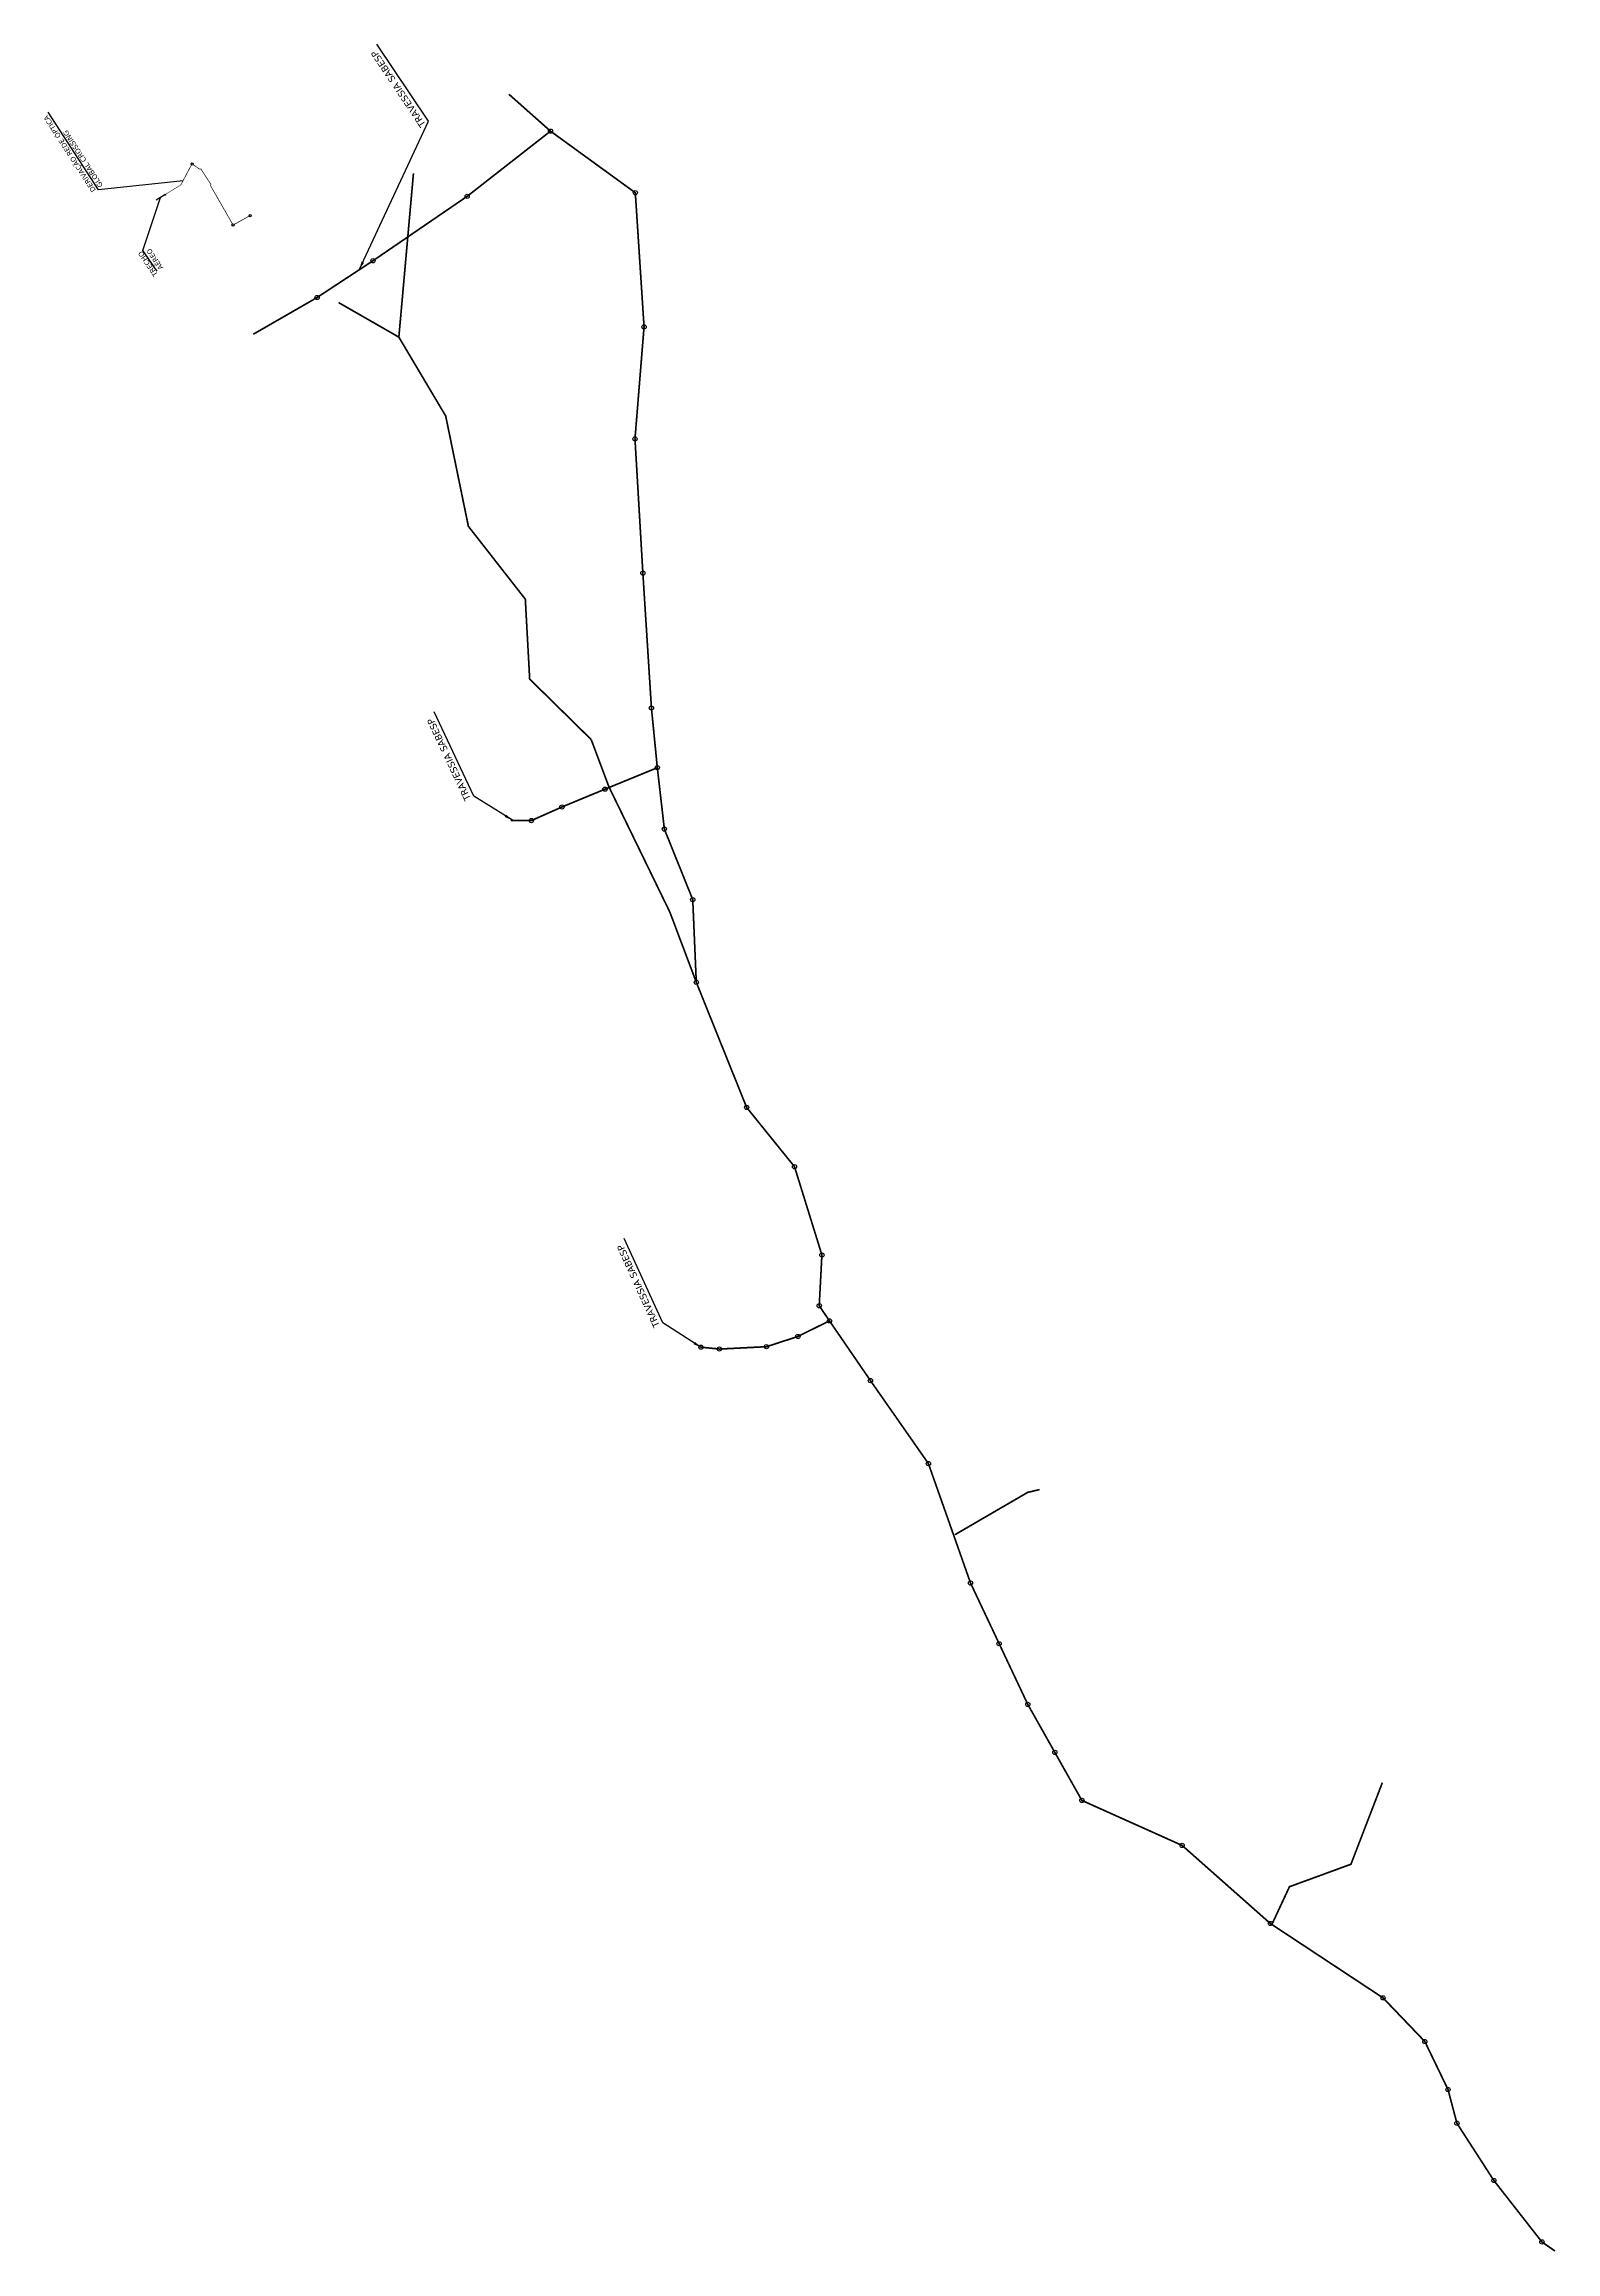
# Model space of a CAD drawing. Header units: metres. Extents: x 288740 to 329917, y 7396742 to 7465143.
# Drawn here: x 322074 to 322974, y 7401295 to 7402610 of the extents above; entities that cross this region are included whole.
import ezdxf

# ---------------------------------------------------------------- set-up
doc = ezdxf.new("R2010")
doc.units = ezdxf.units.M
doc.header["$LTSCALE"] = 10
for name, color, linetype in [('DUTO_CABO ÓPTICO', 31, 'Continuous'), ('DUTO_CABO ÓPTICO_TEXTOS', 2, 'Continuous'), ('DUTOS_SABESP', 151, 'Continuous'), ('DUTOS_SABESP_TEXTOS', 2, 'Continuous')]:
    doc.layers.add(name, color=color, linetype=linetype)
doc.styles.get("Standard").update_dxf_attribs({"font": 'arial.ttf'})
doc.dimstyles.new('ISO-25', dxfattribs={"dimtxt": 2.5, "dimasz": 2.5, "dimexe": 1.25, "dimexo": 0.625, "dimtad": 1, "dimtxsty": 'Standard', "dimcen": 2.5, "dimadec": 0, "dimazin": 0, "dimtfac": 1, "dimtmove": 0, "dimatfit": 3, "dimfxl": 1, "dimarcsym": 0})

msp = doc.modelspace()

# ---------------------------------------------------------------- texts
at = {"layer": 'DUTO_CABO ÓPTICO_TEXTOS', "color": 2, "char_height": 3}
for s, insert, width, attachment_point, rotation in [('\\A1;{\\fVerdana|b0|i0|c0|p34;DERIVAÇÃO REDE ÓPTICA GLOBAL CROSSING}', (322102.4, 7402521.8, 641.6), 56.622, 1, 122.8776), ('\\A1;{\\fVerdana|b0|i0|c0|p34;TRECHO \\PAÉREO}', (322134.5, 7402478.6, 641.6), 7.042, 2, 123.9378)]:
    msp.add_mtext(s, dxfattribs=dict(at, insert=insert, width=width, attachment_point=attachment_point, rotation=rotation))
at = {"layer": 'DUTOS_SABESP_TEXTOS', "color": 2, "char_height": 4, "width": 134.388, "attachment_point": 1}
for insert, rotation in [((322298, 7402560.3), 123.7003), ((322324.5, 7402159.1), 115.0703), ((322437, 7401845.3), 114.3825)]:
    msp.add_mtext('\\A1;{\\fVerdana|b0|i0|c0|p34;TRAVESSIA SABESP}', dxfattribs=dict(at, insert=insert, rotation=rotation))

# ---------------------------------------------------------------- hatches: boundary and pattern name
at = {"layer": 'DUTO_CABO ÓPTICO'}
h = msp.add_hatch(color=256, dxfattribs=at)
edge = h.paths.add_edge_path()
edge.add_arc((322146, 7402520.6), 0.281, 0, 360)

# ---------------------------------------------------------------- linework, layer by layer
at = {"layer": 'DUTO_CABO ÓPTICO', "elevation": 641.6}
msp.add_lwpolyline([(322161.7, 7402538.4, 0.42, 0.42, 0), (322155.4, 7402526.5, 0.315, 0.315, 0), (322146.2, 7402520.8, 0, 0, 0)], format="xyseb", dxfattribs=at)
at = {"layer": 'DUTO_CABO ÓPTICO', "const_width": 0.42, "elevation": 641.6}
for points in [[(322162.7, 7402538.6), (322166.4, 7402536), (322167.3, 7402536), (322173.3, 7402526.8), (322173.1, 7402526), (322186.2, 7402503.1)], [(322187.1, 7402502.9), (322196.1, 7402507.9)]]:
    msp.add_lwpolyline(points, dxfattribs=at)
at = {"layer": 'DUTO_CABO ÓPTICO', "elevation": 641.6}
msp.add_lwpolyline([(322145.8, 7402520.5), (322140.7, 7402517.4)], dxfattribs=at)
at = {"layer": 'DUTO_CABO ÓPTICO'}
for centre, radius in [((322162.1, 7402538.9, 641.6), 0.646), ((322146, 7402520.6, 641.6), 0.281), ((322196.7, 7402508.2, 641.6), 0.646), ((322186.5, 7402502.6, 641.6), 0.646)]:
    msp.add_circle(centre, radius, dxfattribs=at)
at = {"layer": 'DUTO_CABO ÓPTICO_TEXTOS', "color": 2, "elevation": 641.6}
for points in [[(322156.7, 7402529), (322106.3, 7402523.6), (322076.4, 7402569.9)], [(322141.2, 7402475.1), (322132.8, 7402487.5), (322143.3, 7402519)]]:
    msp.add_lwpolyline(points, dxfattribs=at)
at = {"layer": 'DUTOS_SABESP', "const_width": 1}
for points in [[(322896.1, 7401420.5), (322871.2, 7401446.5), (322804.1, 7401490.8), (322751.6, 7401537.3), (322691.9, 7401564.1), (322659.7, 7401621.3), (322625.6, 7401693.6), (322600.5, 7401764.8), (322566, 7401814.2), (322541.6, 7401849.8), (322535.5, 7401858.8), (322537.1, 7401889), (322520.8, 7401941.6), (322492.3, 7401976.9), (322462.3, 7402051.5), (322460.2, 7402100.7), (322443.3, 7402142.7), (322439.1, 7402179.3), (322435.6, 7402214.9), (322430.5, 7402295.2), (322425.8, 7402375.2), (322431.2, 7402441.9), (322426, 7402521.8), (322375.5, 7402558.5), (322350.7, 7402580.5)], [(322375.5, 7402558.5), (322325.9, 7402519.7), (322269.8, 7402481.3), (322236.5, 7402459.4), (322198.5, 7402437.5)], [(322399.7, 7402196.1), (322363.1, 7402232.1), (322360.5, 7402279.7), (322326.6, 7402323.1), (322313.1, 7402388.8), (322285.2, 7402435.8), (322293.9, 7402533.4)], [(322249.3, 7402456.4), (322285.2, 7402435.8)], [(322462.3, 7402051.5), (322462.3, 7402051.5), (322446.6, 7402093.2), (322410.2, 7402168.1), (322399.7, 7402196.1)], [(322439.1, 7402179.3), (322407.9, 7402166.5), (322382.3, 7402155.9), (322364.1, 7402147.8), (322351.8, 7402147.8)], [(322541.6, 7401849.8), (322522.8, 7401840.5), (322504.1, 7401834.4), (322476.1, 7401833), (322465.1, 7401834.1)], [(322666.7, 7401749.3), (322659.6, 7401747.6), (322616.3, 7401722.4)], [(322870.8, 7401574.7), (322852.1, 7401526.1), (322815.5, 7401512.7), (322805.1, 7401490.4)], [(322896.1, 7401420.5), (322909.9, 7401391.9), (322915.2, 7401371.8), (322937.2, 7401337.7), (322965.8, 7401301.1), (322973.6, 7401295.7)]]:
    msp.add_lwpolyline(points, dxfattribs=at)
at = {"layer": 'DUTOS_SABESP'}
for centre in [(322375.5, 7402558.5), (322325.9, 7402519.7), (322426, 7402521.8), (322269.8, 7402481.3), (322236.5, 7402459.4), (322431.2, 7402441.9), (322425.8, 7402375.2), (322430.5, 7402295.2), (322435.6, 7402214.9), (322439.1, 7402179.3), (322407.9, 7402166.5), (322382.3, 7402155.9), (322364.1, 7402147.8), (322443.3, 7402142.7), (322460.2, 7402100.7), (322462.3, 7402051.5), (322492.3, 7401976.9), (322520.8, 7401941.6), (322537.1, 7401889), (322535.5, 7401858.8), (322541.6, 7401849.8), (322465.1, 7401834.1), (322504.1, 7401834.4), (322522.8, 7401840.5), (322476.1, 7401833), (322566, 7401814.2), (322600.5, 7401764.8), (322625.6, 7401693.6), (322642.6, 7401657.5), (322659.7, 7401621.3), (322675.8, 7401592.7), (322691.9, 7401564.1), (322751.6, 7401537.3), (322804.1, 7401490.8), (322871.2, 7401446.5), (322896.1, 7401420.5), (322909.9, 7401391.9), (322915.2, 7401371.8), (322937.2, 7401337.7), (322965.8, 7401301.1)]:
    msp.add_circle(centre, 1.26, dxfattribs=at)

msp.set_redraw_order([(e.dxf.handle, doc.entitydb.next_handle()) for e in msp.query("TEXT MTEXT ATTDEF DIMENSION ARC_DIMENSION")])  # texts and dimensions are drawn at this point

# ---------------------------------------------------------------- leaders
at = {"layer": 'DUTOS_SABESP_TEXTOS', "color": 2}
for points in [[(322261.6, 7402475.9), (322302.8, 7402564.4), (322272, 7402610.3)], [(322352.9, 7402148), (322329.8, 7402162.4), (322306.3, 7402212.5)], [(322465.3, 7401833.9), (322442.3, 7401848.6), (322419.4, 7401898.9)]]:
    msp.add_leader(points, dimstyle='ISO-25', override={"dimscale": 2}, dxfattribs=at)

doc.saveas('drawing.dxf')
